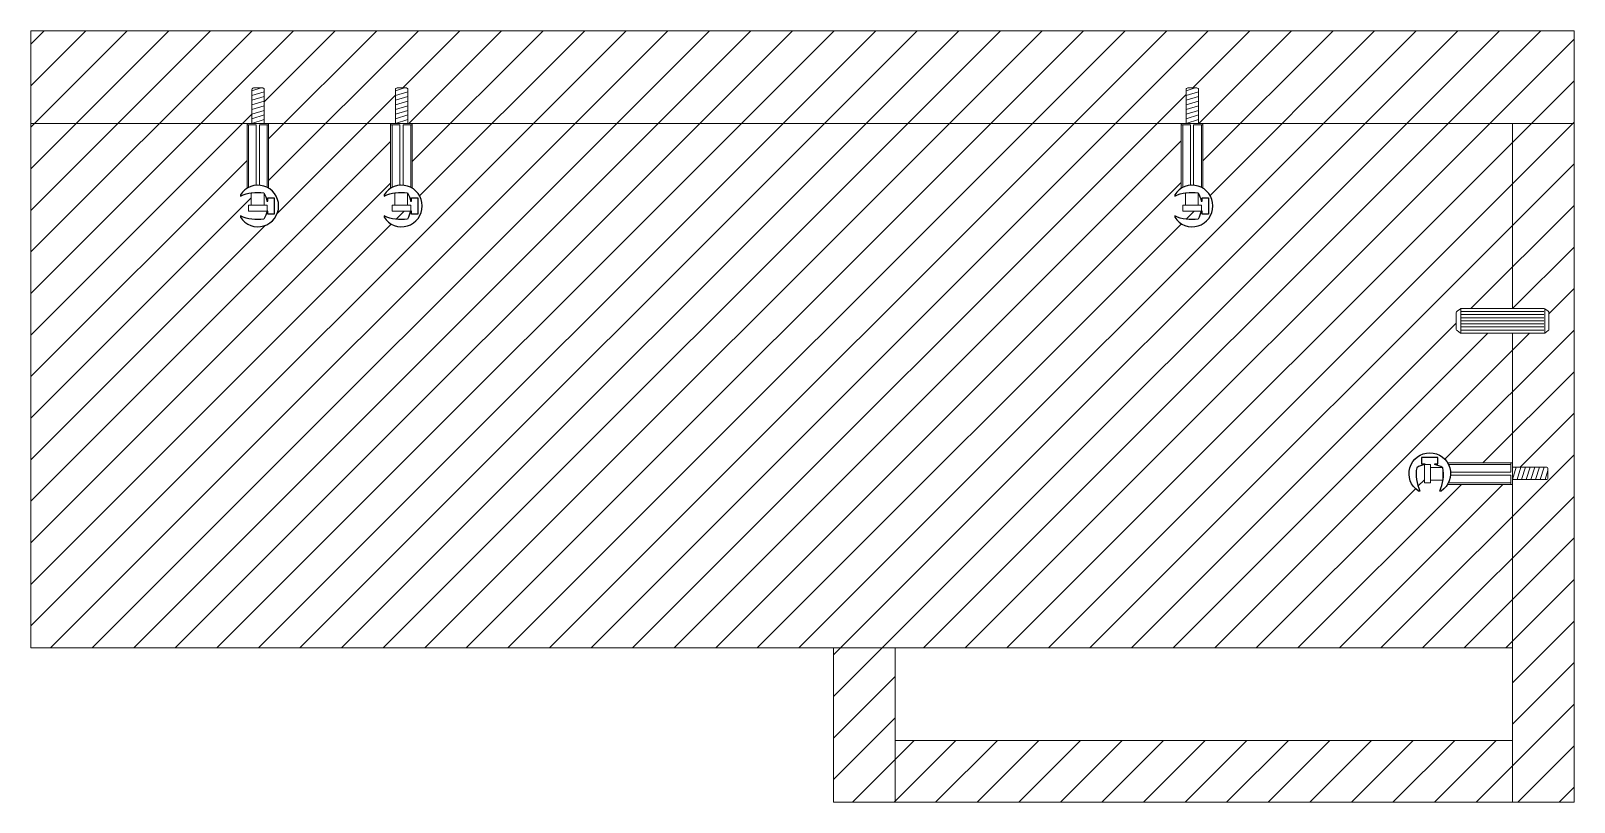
# Model space of a CAD drawing. Header units: millimetres. Extents: x 1835 to 5156, y 562 to 1862.
# Drawn here: x 1834.7 to 1884.7, y 1004.6 to 1029.6 of the extents above; entities that cross this region are included whole.
import ezdxf

# ---------------------------------------------------------------- set-up
doc = ezdxf.new("R2010")
doc.units = ezdxf.units.MM
doc.layers.add('A-FURN', color=2, linetype='Continuous', lineweight=18)
doc.layers.add('LINEE DI SEZIONE', color=12, linetype='Continuous')
doc.layers.add('viti sottili', color=4, linetype='Continuous')

msp = doc.modelspace()

# ---------------------------------------------------------------- hatches: boundary and pattern name
at = {"layer": 'LINEE DI SEZIONE', "transparency": 33554687}
h = msp.add_hatch(dxfattribs=at)
h.set_pattern_fill('ANSI31', color=256, scale=0.3)
h.paths.add_polyline_path([(1884.704, 1029.606), (1834.704, 1029.606), (1834.704, 1026.606), (1841.866, 1026.606), (1841.866, 1027.706, -0.414214), (1841.916, 1027.756), (1842.216, 1027.756, -0.414214), (1842.266, 1027.706), (1842.266, 1026.606), (1842.408, 1026.606), (1846.519, 1026.606), (1846.519, 1027.706, -0.414214), (1846.569, 1027.756), (1846.869, 1027.756, -0.414214), (1846.919, 1027.706), (1846.919, 1026.606), (1847.061, 1026.606), (1872.135, 1026.606), (1872.135, 1027.706, -0.414214), (1872.185, 1027.756), (1872.485, 1027.756, -0.414214), (1872.535, 1027.706), (1872.535, 1026.606), (1872.677, 1026.606), (1884.704, 1026.606)])
h.paths.add_polyline_path([(1882.704, 1026.606), (1872.677, 1026.606), (1872.677, 1024.505, -0.262423), (1873.001, 1023.929, -0.74706), (1871.763, 1023.563), (1871.763, 1023.606, 0.147415), (1872.52, 1023.505, 0.081314), (1872.618, 1023.756), (1872.027, 1023.756), (1872.027, 1023.956), (1872.111, 1023.956), (1872.111, 1024.356, 0.068997), (1871.763, 1024.252), (1871.763, 1024.295, -0.112132), (1871.977, 1024.504), (1871.977, 1026.606), (1847.061, 1026.606), (1847.061, 1024.505, -0.262423), (1847.385, 1023.929, -0.74706), (1846.147, 1023.563), (1846.147, 1023.606, 0.147415), (1846.904, 1023.505, 0.081314), (1847.002, 1023.756), (1846.411, 1023.756), (1846.411, 1023.956), (1846.495, 1023.956), (1846.495, 1024.356, 0.068997), (1846.147, 1024.252), (1846.147, 1024.295, -0.112132), (1846.361, 1024.504), (1846.361, 1026.606), (1842.408, 1026.606), (1842.408, 1024.505, -0.262423), (1842.732, 1023.929, -0.74706), (1841.494, 1023.563), (1841.494, 1023.606, 0.147415), (1842.251, 1023.505, 0.081314), (1842.349, 1023.756), (1841.758, 1023.756), (1841.758, 1023.956), (1841.842, 1023.956), (1841.842, 1024.356, 0.068997), (1841.494, 1024.252), (1841.494, 1024.295, -0.112132), (1841.708, 1024.504), (1841.708, 1026.606), (1834.704, 1026.606), (1834.704, 1009.606), (1882.704, 1009.606), (1882.704, 1014.904), (1880.602, 1014.904, -0.112132), (1880.394, 1014.69), (1880.351, 1014.69, 0.068997), (1880.454, 1015.039), (1880.054, 1015.039), (1880.054, 1014.954), (1879.854, 1014.954), (1879.854, 1015.545, 0.081314), (1879.603, 1015.447, 0.147415), (1879.704, 1014.69), (1879.661, 1014.69, -0.74706), (1880.027, 1015.929, -0.262423), (1880.604, 1015.604), (1882.704, 1015.604), (1882.704, 1019.804), (1881.037, 1019.804), (1880.887, 1019.904), (1880.887, 1020.504), (1881.037, 1020.604), (1882.704, 1020.604)])
h.paths.add_polyline_path([(1884.704, 1026.606), (1882.704, 1026.606), (1882.704, 1020.604), (1883.75, 1020.604), (1883.75, 1020.595), (1883.887, 1020.504), (1883.887, 1019.904), (1883.737, 1019.804), (1882.704, 1019.804), (1882.704, 1015.462), (1883.804, 1015.462, -0.414214), (1883.854, 1015.412), (1883.854, 1015.112, -0.414214), (1883.804, 1015.062), (1882.704, 1015.062), (1882.704, 1014.904), (1882.704, 1004.606), (1884.704, 1004.606)])
h.paths.add_polyline_path([(1882.704, 1006.606), (1862.704, 1006.606), (1862.704, 1004.606), (1882.704, 1004.606)])
h.paths.add_polyline_path([(1862.704, 1009.606), (1860.704, 1009.606), (1860.704, 1004.606), (1862.704, 1004.606), (1862.704, 1006.606)])

# ---------------------------------------------------------------- linework, layer by layer
at = {"layer": 'A-FURN'}
for p, q in [((1834.704, 1029.606), (1884.704, 1029.606)), ((1834.704, 1009.606), (1834.704, 1029.606)), ((1884.704, 1029.606), (1884.704, 1004.606)), ((1841.866, 1027.664), (1842.161, 1027.756)), ((1841.866, 1027.506), (1842.266, 1027.629)), ((1846.519, 1027.664), (1846.814, 1027.756)), ((1846.519, 1027.506), (1846.919, 1027.629)), ((1872.135, 1027.664), (1872.43, 1027.756)), ((1872.135, 1027.506), (1872.535, 1027.629)), ((1841.866, 1027.356), (1842.266, 1027.479)), ((1841.866, 1027.206), (1842.266, 1027.329)), ((1841.866, 1027.056), (1842.266, 1027.179)), ((1841.866, 1026.906), (1842.266, 1027.029)), ((1846.519, 1027.356), (1846.919, 1027.479)), ((1846.519, 1027.206), (1846.919, 1027.329)), ((1846.519, 1027.056), (1846.919, 1027.179)), ((1846.519, 1026.906), (1846.919, 1027.029)), ((1872.135, 1027.356), (1872.535, 1027.479)), ((1872.135, 1027.206), (1872.535, 1027.329)), ((1872.135, 1027.056), (1872.535, 1027.179)), ((1872.135, 1026.906), (1872.535, 1027.029)), ((1834.704, 1026.606), (1884.704, 1026.606)), ((1834.704, 1026.606), (1834.704, 1009.606)), ((1841.758, 1024.531), (1841.758, 1026.556)), ((1841.866, 1026.756), (1842.266, 1026.879)), ((1842.358, 1024.533), (1842.358, 1026.556)), ((1846.411, 1024.531), (1846.411, 1026.556)), ((1846.519, 1026.756), (1846.919, 1026.879)), ((1847.011, 1024.533), (1847.011, 1026.556)), ((1872.027, 1024.531), (1872.027, 1026.556)), ((1872.135, 1026.756), (1872.535, 1026.879)), ((1872.627, 1024.533), (1872.627, 1026.556)), ((1882.704, 1020.604), (1882.704, 1026.606)), ((1841.842, 1023.956), (1841.842, 1024.356)), ((1841.883, 1024.356), (1842.233, 1024.356)), ((1842.258, 1024.342), (1842.258, 1023.956)), ((1846.495, 1023.956), (1846.495, 1024.356)), ((1846.536, 1024.356), (1846.886, 1024.356)), ((1846.911, 1024.342), (1846.911, 1023.956)), ((1872.111, 1023.956), (1872.111, 1024.356)), ((1872.152, 1024.356), (1872.502, 1024.356)), ((1872.527, 1024.342), (1872.527, 1023.956)), ((1881.037, 1019.806), (1881.037, 1020.601)), ((1883.722, 1020.507), (1881.06, 1020.507)), ((1883.75, 1020.595), (1883.75, 1019.812)), ((1883.722, 1020.407), (1881.06, 1020.407)), ((1883.722, 1020.307), (1881.06, 1020.307)), ((1883.722, 1020.207), (1881.06, 1020.207)), ((1883.722, 1020.107), (1881.06, 1020.107)), ((1883.722, 1020.007), (1881.06, 1020.007)), ((1883.722, 1019.907), (1881.06, 1019.907)), ((1882.704, 1004.606), (1882.704, 1019.804)), ((1880.631, 1015.554), (1882.654, 1015.554)), ((1880.44, 1015.454), (1880.054, 1015.454)), ((1880.054, 1015.039), (1880.454, 1015.039)), ((1880.454, 1015.079), (1880.454, 1015.429)), ((1882.854, 1015.062), (1882.978, 1015.462)), ((1883.004, 1015.062), (1883.128, 1015.462)), ((1883.154, 1015.062), (1883.278, 1015.462)), ((1883.304, 1015.062), (1883.428, 1015.462)), ((1883.454, 1015.062), (1883.578, 1015.462)), ((1883.604, 1015.062), (1883.728, 1015.462)), ((1883.763, 1015.062), (1883.854, 1015.358)), ((1880.63, 1014.954), (1882.654, 1014.954)), ((1834.704, 1009.606), (1882.704, 1009.606)), ((1860.704, 1004.606), (1860.704, 1009.606)), ((1862.704, 1009.606), (1862.704, 1004.606)), ((1862.704, 1006.606), (1882.704, 1006.606)), ((1882.704, 1004.606), (1860.704, 1004.606)), ((1884.704, 1004.606), (1882.704, 1004.606))]:
    msp.add_line(p, q, dxfattribs=at)
for points in [[(1842.266, 1026.606), (1842.266, 1027.706, 0.414214), (1842.216, 1027.756), (1841.916, 1027.756, 0.414214), (1841.866, 1027.706), (1841.866, 1026.606), (1842.266, 1026.729)], [(1846.919, 1026.606), (1846.919, 1027.706, 0.414214), (1846.869, 1027.756), (1846.569, 1027.756, 0.414214), (1846.519, 1027.706), (1846.519, 1026.606), (1846.919, 1026.729)], [(1872.535, 1026.606), (1872.535, 1027.706, 0.414214), (1872.485, 1027.756), (1872.185, 1027.756, 0.414214), (1872.135, 1027.706), (1872.135, 1026.606), (1872.535, 1026.729)], [(1882.704, 1015.462), (1883.804, 1015.462, -0.414214), (1883.854, 1015.412), (1883.854, 1015.112, -0.414214), (1883.804, 1015.062), (1882.704, 1015.062), (1882.828, 1015.462)]]:
    msp.add_lwpolyline(points, format="xyb", dxfattribs=at)
for points in [[(1841.708, 1024.504), (1841.708, 1026.606), (1842.408, 1026.606), (1842.408, 1024.505)], [(1842.008, 1024.601), (1842.008, 1026.556), (1841.708, 1026.556)], [(1842.108, 1024.601), (1842.108, 1026.556), (1842.408, 1026.556)], [(1846.361, 1024.504), (1846.361, 1026.606), (1847.061, 1026.606), (1847.061, 1024.505)], [(1846.661, 1024.601), (1846.661, 1026.556), (1846.361, 1026.556)], [(1846.761, 1024.601), (1846.761, 1026.556), (1847.061, 1026.556)], [(1871.977, 1024.504), (1871.977, 1026.606), (1872.677, 1026.606), (1872.677, 1024.505)], [(1872.277, 1024.601), (1872.277, 1026.556), (1871.977, 1026.556)], [(1872.377, 1024.601), (1872.377, 1026.556), (1872.677, 1026.556)], [(1842.239, 1024.356), (1841.842, 1024.356)], [(1846.892, 1024.356), (1846.495, 1024.356)], [(1872.508, 1024.356), (1872.111, 1024.356)], [(1880.602, 1014.904), (1882.704, 1014.904), (1882.704, 1015.604), (1880.604, 1015.604)], [(1880.699, 1015.304), (1882.654, 1015.304), (1882.654, 1015.604)], [(1880.454, 1015.436), (1880.454, 1015.039)], [(1880.699, 1015.204), (1882.654, 1015.204), (1882.654, 1014.904)]]:
    msp.add_lwpolyline(points, dxfattribs=at)
for points in [[(1842.358, 1023.756), (1842.358, 1023.956), (1841.758, 1023.956), (1841.758, 1023.756)], [(1847.011, 1023.756), (1847.011, 1023.956), (1846.411, 1023.956), (1846.411, 1023.756)], [(1872.627, 1023.756), (1872.627, 1023.956), (1872.027, 1023.956), (1872.027, 1023.756)], [(1879.854, 1015.554), (1880.054, 1015.554), (1880.054, 1014.954), (1879.854, 1014.954)]]:
    msp.add_lwpolyline(points, close=True, dxfattribs=at)
msp.add_lwpolyline([(1881.024, 1020.595), (1880.909, 1020.519, 0.250765), (1880.887, 1020.477), (1880.887, 1019.93, 0.250765), (1880.909, 1019.889), (1881.024, 1019.812, 0.148069), (1881.052, 1019.804), (1883.722, 1019.804, 0.148069), (1883.75, 1019.812), (1883.865, 1019.889, 0.250765), (1883.887, 1019.93), (1883.887, 1020.477, 0.250765), (1883.865, 1020.519), (1883.75, 1020.595, 0.148069), (1883.722, 1020.604), (1881.052, 1020.604, 0.148069)], format="xyb", close=True, dxfattribs=at)
at = {"layer": 'viti sottili'}
for points in [[(1841.494, 1023.563, 0.74706), (1842.732, 1023.929, 0.74706), (1841.494, 1024.295), (1841.494, 1024.252, -0.147415), (1842.251, 1024.354, -0.085849), (1842.352, 1024.088), (1842.38, 1024.088), (1842.38, 1024.191), (1842.584, 1024.191), (1842.584, 1023.665), (1842.38, 1023.665), (1842.38, 1023.766), (1842.351, 1023.766, -0.084542), (1842.251, 1023.505, -0.147415), (1841.494, 1023.606), (1841.494, 1023.563)], [(1846.147, 1023.563, 0.74706), (1847.385, 1023.929, 0.74706), (1846.147, 1024.295), (1846.147, 1024.252, -0.147415), (1846.904, 1024.354, -0.085849), (1847.005, 1024.088), (1847.033, 1024.088), (1847.033, 1024.191), (1847.237, 1024.191), (1847.237, 1023.665), (1847.033, 1023.665), (1847.033, 1023.766), (1847.004, 1023.766, -0.084542), (1846.904, 1023.505, -0.147415), (1846.147, 1023.606), (1846.147, 1023.563)], [(1871.763, 1023.563, 0.74706), (1873.001, 1023.929, 0.74706), (1871.763, 1024.295), (1871.763, 1024.252, -0.147415), (1872.52, 1024.354, -0.085849), (1872.621, 1024.088), (1872.649, 1024.088), (1872.649, 1024.191), (1872.853, 1024.191), (1872.853, 1023.665), (1872.649, 1023.665), (1872.649, 1023.766), (1872.62, 1023.766, -0.084542), (1872.52, 1023.505, -0.147415), (1871.763, 1023.606), (1871.763, 1023.563)], [(1879.661, 1014.69, -0.74706), (1880.027, 1015.929, -0.74706), (1880.394, 1014.69), (1880.351, 1014.69, 0.147415), (1880.452, 1015.447, 0.085849), (1880.186, 1015.548), (1880.186, 1015.576), (1880.289, 1015.576), (1880.289, 1015.78), (1879.763, 1015.78), (1879.763, 1015.576), (1879.864, 1015.576), (1879.864, 1015.547, 0.084542), (1879.603, 1015.447, 0.147415), (1879.704, 1014.69), (1879.661, 1014.69)]]:
    msp.add_lwpolyline(points, format="xyb", dxfattribs=at)

doc.saveas('drawing.dxf')
